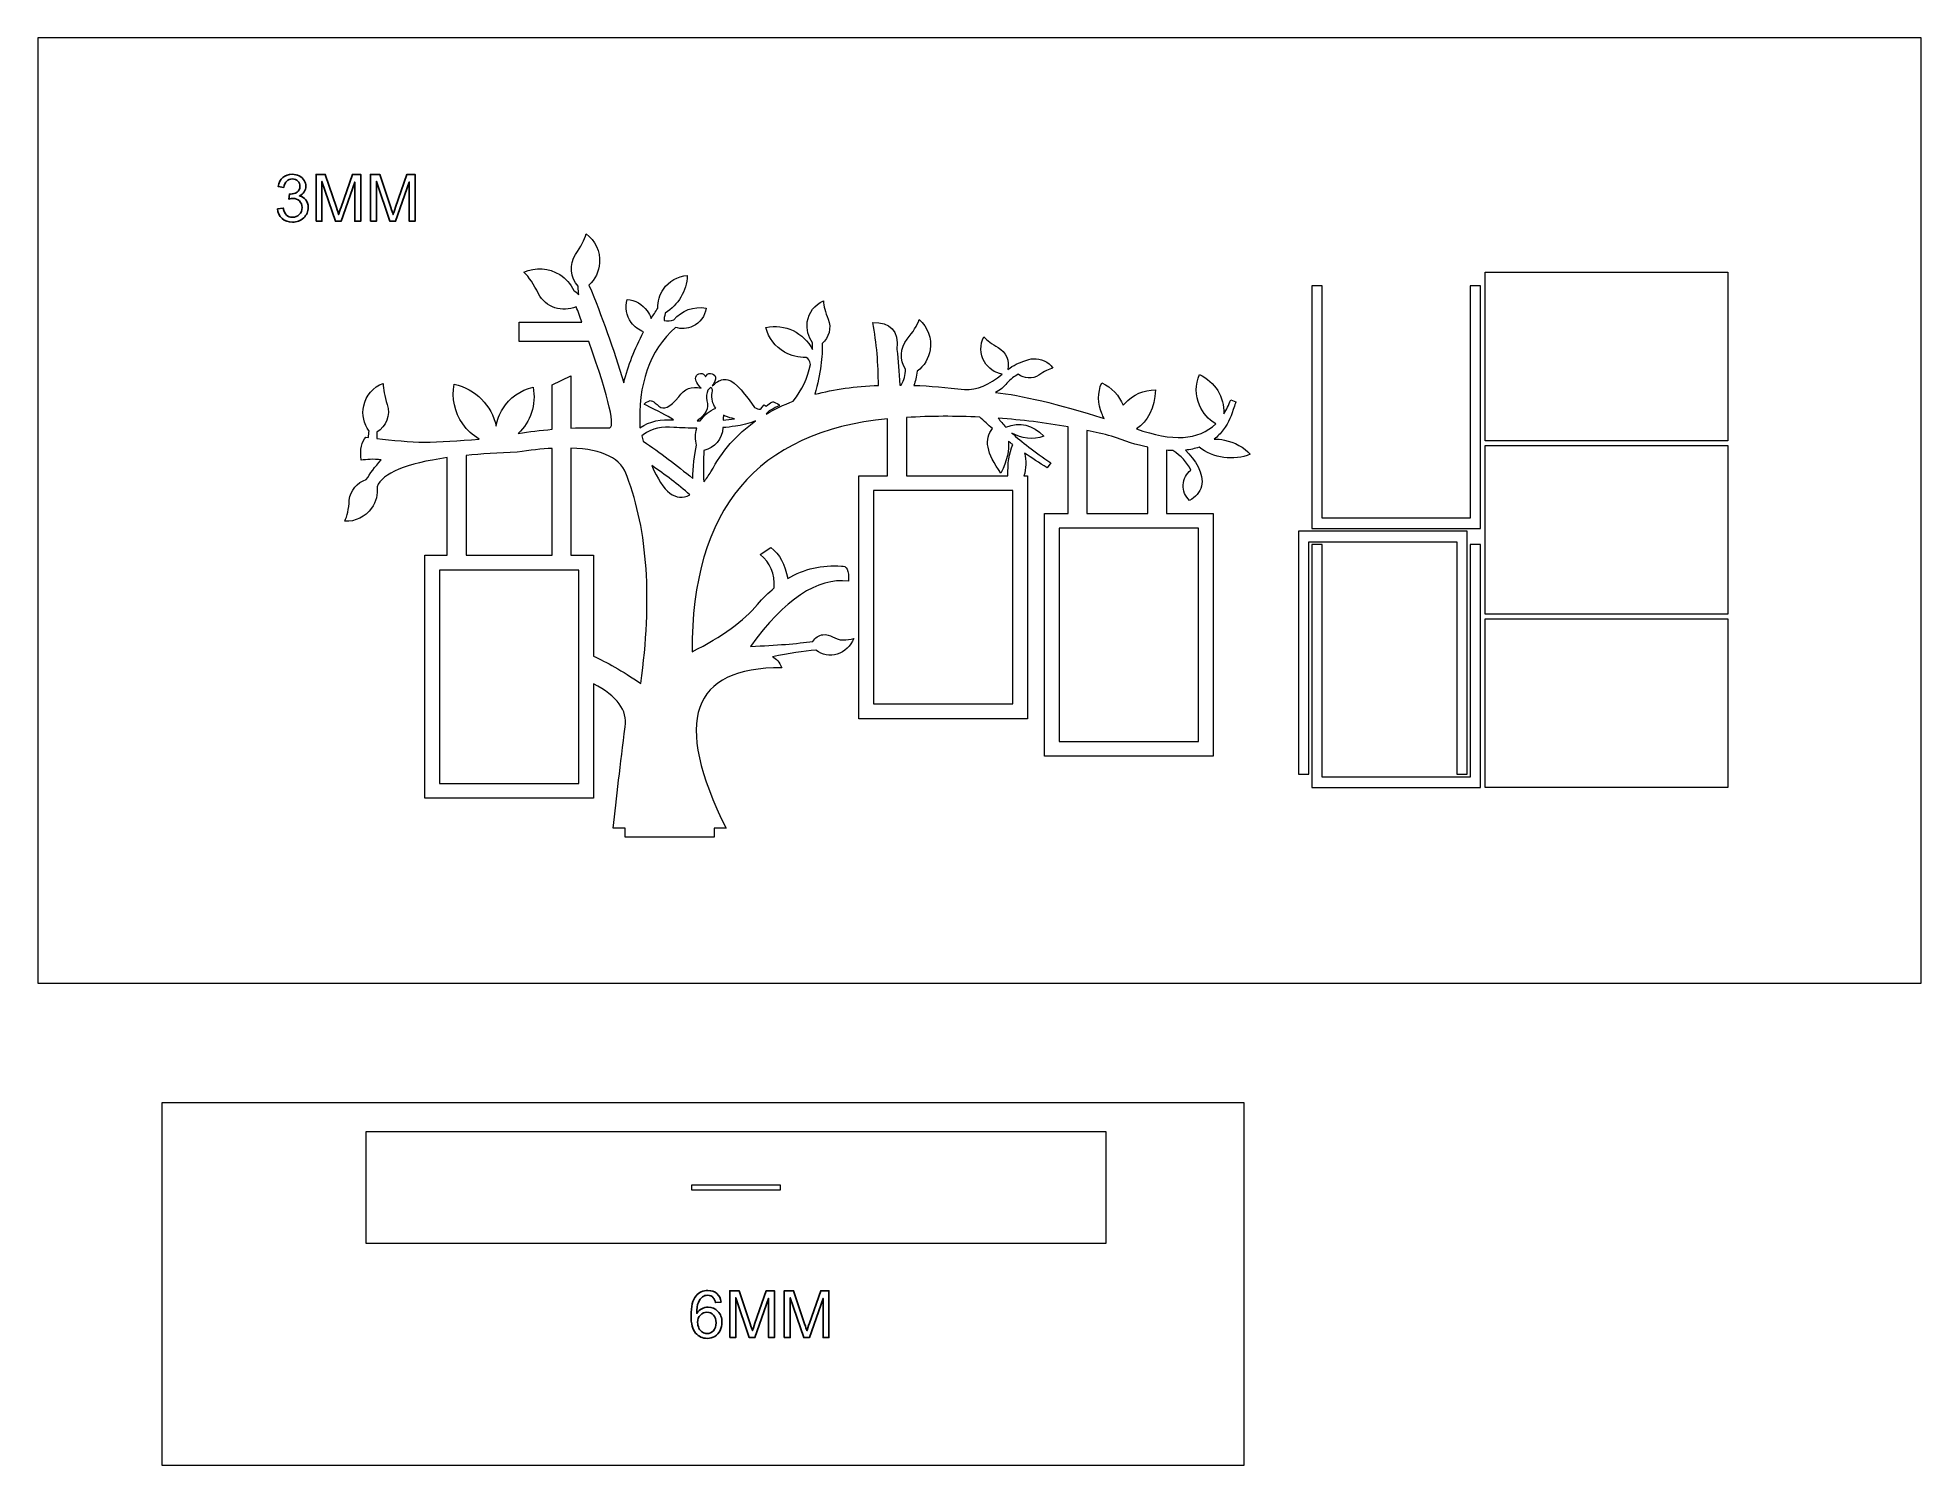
# Model space of a CAD drawing. Header units: millimetres. Extents: x -554 to 718, y -617 to 347.
import ezdxf

# ---------------------------------------------------------------- set-up
doc = ezdxf.new("R2010")
doc.units = ezdxf.units.MM
doc.header["$MEASUREMENT"] = 0
doc.layers.add('Layer 1', color=7, linetype='Continuous')

msp = doc.modelspace()

# ---------------------------------------------------------------- linework, layer by layer
at = {"layer": 'Layer 1', "color": 114, "lineweight": 18}
for points in [[(-554.0222, -291.3879), (717.6712, -291.3879), (717.6712, 346.9989), (-554.0222, 346.9989), (-554.0222, -291.3879)], [(-470.2031, -616.9313), (260.4703, -616.9313), (260.4703, -372.2447), (-470.2031, -372.2447), (-470.2031, -616.9313)]]:
    msp.add_lwpolyline(points, close=True, dxfattribs=at)
at = {"layer": 'Layer 1', "color": 230}
for points, knots in [([(-392.127, 231.4067), (-392.127, 231.4067), (-388.2417, 231.9365), (-388.2417, 231.9365), (-388.2417, 231.9365), (-387.7928, 229.7289), (-387.0423, 228.1395), (-385.9753, 227.1681), (-385.9753, 227.1681), (-384.9083, 226.1968), (-383.5984, 225.7111), (-382.0458, 225.7111), (-382.0458, 225.7111), (-380.2061, 225.7111), (-378.6535, 226.344), (-377.4025, 227.6097), (-377.4025, 227.6097), (-376.1516, 228.8753), (-375.5261, 230.4427), (-375.5261, 232.3118), (-375.5261, 232.3118), (-375.5261, 234.0926), (-376.1074, 235.5643), (-377.2774, 236.7269), (-377.2774, 236.7269), (-378.4401, 237.8822), (-379.9191, 238.4636), (-381.722, 238.4636), (-381.722, 238.4636), (-382.4579, 238.4636), (-383.3703, 238.3164), (-384.4668, 238.0294), (-384.4668, 238.0294), (-384.4668, 238.0294), (-384.0326, 241.4291), (-384.0326, 241.4291), (-384.0326, 241.4291), (-383.775, 241.3996), (-383.5616, 241.3849), (-383.4071, 241.3849), (-383.4071, 241.3849), (-381.7441, 241.3849), (-380.2576, 241.8191), (-378.9257, 242.68), (-378.9257, 242.68), (-377.6012, 243.541), (-376.9389, 244.8655), (-376.9389, 246.6537), (-376.9389, 246.6537), (-376.9389, 248.0739), (-377.4246, 249.2512), (-378.3886, 250.1858), (-378.3886, 250.1858), (-379.3525, 251.1203), (-380.5961, 251.5839), (-382.1194, 251.5839), (-382.1194, 251.5839), (-383.6352, 251.5839), (-384.8935, 251.1056), (-385.9017, 250.149), (-385.9017, 250.149), (-386.9098, 249.1924), (-387.5574, 247.7575), (-387.8443, 245.8442), (-387.8443, 245.8442), (-387.8443, 245.8442), (-391.7297, 246.5506), (-391.7297, 246.5506), (-391.7297, 246.5506), (-391.2514, 249.1556), (-390.177, 251.1792), (-388.4919, 252.6141), (-388.4919, 252.6141), (-386.8141, 254.049), (-384.7169, 254.7628), (-382.215, 254.7628), (-382.215, 254.7628), (-380.4931, 254.7628), (-378.9037, 254.3949), (-377.454, 253.6517), (-377.454, 253.6517), (-375.997, 252.9158), (-374.8859, 251.9077), (-374.1206, 250.6347), (-374.1206, 250.6347), (-373.3479, 249.3543), (-372.9653, 248.0003), (-372.9653, 246.5654), (-372.9653, 246.5654), (-372.9653, 245.204), (-373.3332, 243.9678), (-374.0617, 242.8493), (-374.0617, 242.8493), (-374.7976, 241.7308), (-375.8866, 240.8404), (-377.3216, 240.1781), (-377.3216, 240.1781), (-375.4525, 239.7513), (-374.0028, 238.8536), (-372.9653, 237.4922), (-372.9653, 237.4922), (-371.9351, 236.1383), (-371.42, 234.4311), (-371.42, 232.3927), (-371.42, 232.3927), (-371.42, 229.6333), (-372.4281, 227.2859), (-374.437, 225.3653), (-374.437, 225.3653), (-376.4533, 223.4447), (-378.9993, 222.4881), (-382.0752, 222.4881), (-382.0752, 222.4881), (-384.8494, 222.4881), (-387.1526, 223.3196), (-388.9849, 224.9753), (-388.9849, 224.9753), (-390.8246, 226.631), (-391.8695, 228.7723), (-392.127, 231.4067)], [0, 0, 0, 0, 0.032258065, 0.032258065, 0.032258065, 0.032258065, 0.064516129, 0.064516129, 0.064516129, 0.064516129, 0.096774194, 0.096774194, 0.096774194, 0.096774194, 0.129032258, 0.129032258, 0.129032258, 0.129032258, 0.161290323, 0.161290323, 0.161290323, 0.161290323, 0.193548387, 0.193548387, 0.193548387, 0.193548387, 0.225806452, 0.225806452, 0.225806452, 0.225806452, 0.258064516, 0.258064516, 0.258064516, 0.258064516, 0.290322581, 0.290322581, 0.290322581, 0.290322581, 0.322580645, 0.322580645, 0.322580645, 0.322580645, 0.35483871, 0.35483871, 0.35483871, 0.35483871, 0.387096774, 0.387096774, 0.387096774, 0.387096774, 0.419354839, 0.419354839, 0.419354839, 0.419354839, 0.451612903, 0.451612903, 0.451612903, 0.451612903, 0.483870968, 0.483870968, 0.483870968, 0.483870968, 0.516129032, 0.516129032, 0.516129032, 0.516129032, 0.548387097, 0.548387097, 0.548387097, 0.548387097, 0.580645161, 0.580645161, 0.580645161, 0.580645161, 0.612903226, 0.612903226, 0.612903226, 0.612903226, 0.64516129, 0.64516129, 0.64516129, 0.64516129, 0.677419355, 0.677419355, 0.677419355, 0.677419355, 0.709677419, 0.709677419, 0.709677419, 0.709677419, 0.741935484, 0.741935484, 0.741935484, 0.741935484, 0.774193548, 0.774193548, 0.774193548, 0.774193548, 0.806451613, 0.806451613, 0.806451613, 0.806451613, 0.838709677, 0.838709677, 0.838709677, 0.838709677, 0.870967742, 0.870967742, 0.870967742, 0.870967742, 0.903225806, 0.903225806, 0.903225806, 0.903225806, 0.935483871, 0.935483871, 0.935483871, 0.935483871, 1, 1, 1, 1]), ([(-366.1144, 223.0179), (-366.1144, 223.0179), (-366.1144, 254.6304), (-366.1144, 254.6304), (-366.1144, 254.6304), (-366.1144, 254.6304), (-359.8449, 254.6304), (-359.8449, 254.6304), (-359.8449, 254.6304), (-359.8449, 254.6304), (-352.3686, 232.2529), (-352.3686, 232.2529), (-352.3686, 232.2529), (-351.6769, 230.1704), (-351.1765, 228.6104), (-350.8601, 227.5729), (-350.8601, 227.5729), (-350.4995, 228.7208), (-349.9329, 230.4133), (-349.1676, 232.6429), (-349.1676, 232.6429), (-349.1676, 232.6429), (-341.5588, 254.6304), (-341.5588, 254.6304), (-341.5588, 254.6304), (-341.5588, 254.6304), (-335.959, 254.6304), (-335.959, 254.6304), (-335.959, 254.6304), (-335.959, 254.6304), (-335.959, 223.0179), (-335.959, 223.0179), (-335.959, 223.0179), (-335.959, 223.0179), (-339.9767, 223.0179), (-339.9767, 223.0179), (-339.9767, 223.0179), (-339.9767, 223.0179), (-339.9767, 249.4646), (-339.9767, 249.4646), (-339.9767, 249.4646), (-339.9767, 249.4646), (-349.2044, 223.0179), (-349.2044, 223.0179), (-349.2044, 223.0179), (-349.2044, 223.0179), (-352.972, 223.0179), (-352.972, 223.0179), (-352.972, 223.0179), (-352.972, 223.0179), (-362.0967, 249.9503), (-362.0967, 249.9503), (-362.0967, 249.9503), (-362.0967, 249.9503), (-362.0967, 223.0179), (-362.0967, 223.0179), (-362.0967, 223.0179), (-362.0967, 223.0179), (-366.1144, 223.0179), (-366.1144, 223.0179)], [0, 0, 0, 0, 0.0625, 0.0625, 0.0625, 0.0625, 0.125, 0.125, 0.125, 0.125, 0.1875, 0.1875, 0.1875, 0.1875, 0.25, 0.25, 0.25, 0.25, 0.3125, 0.3125, 0.3125, 0.3125, 0.375, 0.375, 0.375, 0.375, 0.4375, 0.4375, 0.4375, 0.4375, 0.5, 0.5, 0.5, 0.5, 0.5625, 0.5625, 0.5625, 0.5625, 0.625, 0.625, 0.625, 0.625, 0.6875, 0.6875, 0.6875, 0.6875, 0.75, 0.75, 0.75, 0.75, 0.8125, 0.8125, 0.8125, 0.8125, 0.875, 0.875, 0.875, 0.875, 1, 1, 1, 1]), ([(-329.3362, 223.0179), (-329.3362, 223.0179), (-329.3362, 254.6304), (-329.3362, 254.6304), (-329.3362, 254.6304), (-329.3362, 254.6304), (-323.0667, 254.6304), (-323.0667, 254.6304), (-323.0667, 254.6304), (-323.0667, 254.6304), (-315.5904, 232.2529), (-315.5904, 232.2529), (-315.5904, 232.2529), (-314.8987, 230.1704), (-314.3983, 228.6104), (-314.0819, 227.5729), (-314.0819, 227.5729), (-313.7213, 228.7208), (-313.1547, 230.4133), (-312.3894, 232.6429), (-312.3894, 232.6429), (-312.3894, 232.6429), (-304.7806, 254.6304), (-304.7806, 254.6304), (-304.7806, 254.6304), (-304.7806, 254.6304), (-299.1808, 254.6304), (-299.1808, 254.6304), (-299.1808, 254.6304), (-299.1808, 254.6304), (-299.1808, 223.0179), (-299.1808, 223.0179), (-299.1808, 223.0179), (-299.1808, 223.0179), (-303.1985, 223.0179), (-303.1985, 223.0179), (-303.1985, 223.0179), (-303.1985, 223.0179), (-303.1985, 249.4646), (-303.1985, 249.4646), (-303.1985, 249.4646), (-303.1985, 249.4646), (-312.4262, 223.0179), (-312.4262, 223.0179), (-312.4262, 223.0179), (-312.4262, 223.0179), (-316.1938, 223.0179), (-316.1938, 223.0179), (-316.1938, 223.0179), (-316.1938, 223.0179), (-325.3185, 249.9503), (-325.3185, 249.9503), (-325.3185, 249.9503), (-325.3185, 249.9503), (-325.3185, 223.0179), (-325.3185, 223.0179), (-325.3185, 223.0179), (-325.3185, 223.0179), (-329.3362, 223.0179), (-329.3362, 223.0179)], [0, 0, 0, 0, 0.0625, 0.0625, 0.0625, 0.0625, 0.125, 0.125, 0.125, 0.125, 0.1875, 0.1875, 0.1875, 0.1875, 0.25, 0.25, 0.25, 0.25, 0.3125, 0.3125, 0.3125, 0.3125, 0.375, 0.375, 0.375, 0.375, 0.4375, 0.4375, 0.4375, 0.4375, 0.5, 0.5, 0.5, 0.5, 0.5625, 0.5625, 0.5625, 0.5625, 0.625, 0.625, 0.625, 0.625, 0.6875, 0.6875, 0.6875, 0.6875, 0.75, 0.75, 0.75, 0.75, 0.8125, 0.8125, 0.8125, 0.8125, 0.875, 0.875, 0.875, 0.875, 1, 1, 1, 1]), ([(-92.5744, -506.7827), (-92.5744, -506.7827), (-96.4156, -507.0918), (-96.4156, -507.0918), (-96.4156, -507.0918), (-96.7614, -505.5686), (-97.2545, -504.4574), (-97.8947, -503.7657), (-97.8947, -503.7657), (-98.9469, -502.6546), (-100.2494, -502.1027), (-101.7947, -502.1027), (-101.7947, -502.1027), (-103.0383, -502.1027), (-104.1421, -502.4485), (-105.0914, -503.1402), (-105.0914, -503.1402), (-106.3129, -504.0306), (-107.2695, -505.3257), (-107.9833, -507.0329), (-107.9833, -507.0329), (-108.6897, -508.7475), (-109.0576, -511.1832), (-109.0871, -514.34), (-109.0871, -514.34), (-108.1525, -512.9198), (-107.0046, -511.8602), (-105.6506, -511.1758), (-105.6506, -511.1758), (-104.2966, -510.4841), (-102.8838, -510.1383), (-101.3973, -510.1383), (-101.3973, -510.1383), (-98.8071, -510.1383), (-96.5995, -511.0949), (-94.7746, -513.0007), (-94.7746, -513.0007), (-92.957, -514.9066), (-92.0446, -517.3644), (-92.0446, -520.3888), (-92.0446, -520.3888), (-92.0446, -522.3756), (-92.4714, -524.2152), (-93.325, -525.9224), (-93.325, -525.9224), (-94.1859, -527.6296), (-95.3559, -528.9321), (-96.8571, -529.8372), (-96.8571, -529.8372), (-98.3509, -530.7423), (-100.0507, -531.1985), (-101.9492, -531.1985), (-101.9492, -531.1985), (-105.1797, -531.1985), (-107.8214, -530.0064), (-109.8671, -527.6296), (-109.8671, -527.6296), (-111.9054, -525.2528), (-112.9282, -521.3307), (-112.9282, -515.8706), (-112.9282, -515.8706), (-112.9282, -509.763), (-111.795, -505.3184), (-109.5359, -502.5442), (-109.5359, -502.5442), (-107.5638, -500.1306), (-104.9074, -498.9238), (-101.5592, -498.9238), (-101.5592, -498.9238), (-99.072, -498.9238), (-97.0263, -499.6228), (-95.4369, -501.0136), (-95.4369, -501.0136), (-93.8474, -502.4044), (-92.8908, -504.325), (-92.5744, -506.7827)], [0, 0, 0, 0, 0.05, 0.05, 0.05, 0.05, 0.1, 0.1, 0.1, 0.1, 0.15, 0.15, 0.15, 0.15, 0.2, 0.2, 0.2, 0.2, 0.25, 0.25, 0.25, 0.25, 0.3, 0.3, 0.3, 0.3, 0.35, 0.35, 0.35, 0.35, 0.4, 0.4, 0.4, 0.4, 0.45, 0.45, 0.45, 0.45, 0.5, 0.5, 0.5, 0.5, 0.55, 0.55, 0.55, 0.55, 0.6, 0.6, 0.6, 0.6, 0.65, 0.65, 0.65, 0.65, 0.7, 0.7, 0.7, 0.7, 0.75, 0.75, 0.75, 0.75, 0.8, 0.8, 0.8, 0.8, 0.85, 0.85, 0.85, 0.85, 0.9, 0.9, 0.9, 0.9, 1, 1, 1, 1]), ([(-86.739, -530.6687), (-86.739, -530.6687), (-86.739, -499.0562), (-86.739, -499.0562), (-86.739, -499.0562), (-86.739, -499.0562), (-80.4695, -499.0562), (-80.4695, -499.0562), (-80.4695, -499.0562), (-80.4695, -499.0562), (-72.9932, -521.4337), (-72.9932, -521.4337), (-72.9932, -521.4337), (-72.3015, -523.5162), (-71.8011, -525.0762), (-71.4847, -526.1137), (-71.4847, -526.1137), (-71.1241, -524.9658), (-70.5575, -523.2733), (-69.7922, -521.0437), (-69.7922, -521.0437), (-69.7922, -521.0437), (-62.1834, -499.0562), (-62.1834, -499.0562), (-62.1834, -499.0562), (-62.1834, -499.0562), (-56.5836, -499.0562), (-56.5836, -499.0562), (-56.5836, -499.0562), (-56.5836, -499.0562), (-56.5836, -530.6687), (-56.5836, -530.6687), (-56.5836, -530.6687), (-56.5836, -530.6687), (-60.6013, -530.6687), (-60.6013, -530.6687), (-60.6013, -530.6687), (-60.6013, -530.6687), (-60.6013, -504.222), (-60.6013, -504.222), (-60.6013, -504.222), (-60.6013, -504.222), (-69.829, -530.6687), (-69.829, -530.6687), (-69.829, -530.6687), (-69.829, -530.6687), (-73.5966, -530.6687), (-73.5966, -530.6687), (-73.5966, -530.6687), (-73.5966, -530.6687), (-82.7213, -503.7363), (-82.7213, -503.7363), (-82.7213, -503.7363), (-82.7213, -503.7363), (-82.7213, -530.6687), (-82.7213, -530.6687), (-82.7213, -530.6687), (-82.7213, -530.6687), (-86.739, -530.6687), (-86.739, -530.6687)], [0, 0, 0, 0, 0.0625, 0.0625, 0.0625, 0.0625, 0.125, 0.125, 0.125, 0.125, 0.1875, 0.1875, 0.1875, 0.1875, 0.25, 0.25, 0.25, 0.25, 0.3125, 0.3125, 0.3125, 0.3125, 0.375, 0.375, 0.375, 0.375, 0.4375, 0.4375, 0.4375, 0.4375, 0.5, 0.5, 0.5, 0.5, 0.5625, 0.5625, 0.5625, 0.5625, 0.625, 0.625, 0.625, 0.625, 0.6875, 0.6875, 0.6875, 0.6875, 0.75, 0.75, 0.75, 0.75, 0.8125, 0.8125, 0.8125, 0.8125, 0.875, 0.875, 0.875, 0.875, 1, 1, 1, 1]), ([(-49.9608, -530.6687), (-49.9608, -530.6687), (-49.9608, -499.0562), (-49.9608, -499.0562), (-49.9608, -499.0562), (-49.9608, -499.0562), (-43.6913, -499.0562), (-43.6913, -499.0562), (-43.6913, -499.0562), (-43.6913, -499.0562), (-36.215, -521.4337), (-36.215, -521.4337), (-36.215, -521.4337), (-35.5233, -523.5162), (-35.0229, -525.0762), (-34.7065, -526.1137), (-34.7065, -526.1137), (-34.3459, -524.9658), (-33.7793, -523.2733), (-33.014, -521.0437), (-33.014, -521.0437), (-33.014, -521.0437), (-25.4052, -499.0562), (-25.4052, -499.0562), (-25.4052, -499.0562), (-25.4052, -499.0562), (-19.8054, -499.0562), (-19.8054, -499.0562), (-19.8054, -499.0562), (-19.8054, -499.0562), (-19.8054, -530.6687), (-19.8054, -530.6687), (-19.8054, -530.6687), (-19.8054, -530.6687), (-23.8231, -530.6687), (-23.8231, -530.6687), (-23.8231, -530.6687), (-23.8231, -530.6687), (-23.8231, -504.222), (-23.8231, -504.222), (-23.8231, -504.222), (-23.8231, -504.222), (-33.0508, -530.6687), (-33.0508, -530.6687), (-33.0508, -530.6687), (-33.0508, -530.6687), (-36.8184, -530.6687), (-36.8184, -530.6687), (-36.8184, -530.6687), (-36.8184, -530.6687), (-45.9431, -503.7363), (-45.9431, -503.7363), (-45.9431, -503.7363), (-45.9431, -503.7363), (-45.9431, -530.6687), (-45.9431, -530.6687), (-45.9431, -530.6687), (-45.9431, -530.6687), (-49.9608, -530.6687), (-49.9608, -530.6687)], [0, 0, 0, 0, 0.0625, 0.0625, 0.0625, 0.0625, 0.125, 0.125, 0.125, 0.125, 0.1875, 0.1875, 0.1875, 0.1875, 0.25, 0.25, 0.25, 0.25, 0.3125, 0.3125, 0.3125, 0.3125, 0.375, 0.375, 0.375, 0.375, 0.4375, 0.4375, 0.4375, 0.4375, 0.5, 0.5, 0.5, 0.5, 0.5625, 0.5625, 0.5625, 0.5625, 0.625, 0.625, 0.625, 0.625, 0.6875, 0.6875, 0.6875, 0.6875, 0.75, 0.75, 0.75, 0.75, 0.8125, 0.8125, 0.8125, 0.8125, 0.875, 0.875, 0.875, 0.875, 1, 1, 1, 1]), ([(-108.4689, -520.4256), (-108.4689, -521.7648), (-108.182, -523.0452), (-107.6153, -524.2667), (-107.6153, -524.2667), (-107.0487, -525.4883), (-106.254, -526.4154), (-105.2459, -527.0556), (-105.2459, -527.0556), (-104.2304, -527.6958), (-103.156, -528.0196), (-102.0155, -528.0196), (-102.0155, -528.0196), (-100.3598, -528.0196), (-98.9469, -527.3573), (-97.7769, -526.0328), (-97.7769, -526.0328), (-96.6069, -524.7082), (-96.0182, -522.9128), (-96.0182, -520.639), (-96.0182, -520.639), (-96.0182, -518.4535), (-96.5995, -516.7315), (-97.7548, -515.4732), (-97.7548, -515.4732), (-98.9101, -514.2149), (-100.3819, -513.5821), (-102.17, -513.5821), (-102.17, -513.5821), (-103.9213, -513.5821), (-105.4151, -514.2149), (-106.6367, -515.4732), (-106.6367, -515.4732), (-107.8582, -516.7315), (-108.4689, -518.3799), (-108.4689, -520.4256)], [0, 0, 0, 0, 0.1, 0.1, 0.1, 0.1, 0.2, 0.2, 0.2, 0.2, 0.3, 0.3, 0.3, 0.3, 0.4, 0.4, 0.4, 0.4, 0.5, 0.5, 0.5, 0.5, 0.6, 0.6, 0.6, 0.6, 0.7, 0.7, 0.7, 0.7, 0.8, 0.8, 0.8, 0.8, 1, 1, 1, 1])]:
    msp.add_open_spline(points, degree=3, knots=knots, dxfattribs=at)
at = {"layer": 'Layer 1', "color": 250, "lineweight": 20}
for points, knots in [([(-157.3389, -186.8182), (-157.3389, -186.8182), (-157.3389, -192.8182), (-157.3389, -192.8182), (-157.3389, -192.8182), (-157.3389, -192.8182), (-97.339, -192.8182), (-97.339, -192.8182), (-97.339, -192.8182), (-97.339, -192.8182), (-97.339, -186.8182), (-97.339, -186.8182), (-97.339, -186.8182), (-97.339, -186.8182), (-89.2389, -186.8182), (-89.2389, -186.8182), (-89.2389, -186.8182), (-125.4586, -114.1502), (-112.8997, -78.0257), (-51.5622, -78.4448), (-51.5622, -78.4448), (-53.2285, -74.6672), (-55.3832, -72.2188), (-58.0264, -71.0995), (-58.0264, -71.0995), (-46.7963, -68.5754), (-36.989, -67.0937), (-28.6047, -66.6545), (-28.6047, -66.6545), (-24.3047, -69.8324), (-19.2019, -70.7713), (-14.2338, -69.2282), (-14.2338, -69.2282), (-9.2657, -67.6851), (-5.1415, -63.8117), (-2.9294, -58.6111), (-2.9294, -58.6111), (-5.4128, -59.3489), (-7.7982, -59.7015), (-10.0853, -59.6691), (-10.0853, -59.6691), (-16.4466, -59.5792), (-18.6126, -55.3651), (-23.874, -56.0898), (-23.874, -56.0898), (-26.6901, -56.4778), (-29.1967, -58.1368), (-30.7213, -60.622), (-30.7213, -60.622), (-41.3449, -62.1724), (-55.3336, -63.2963), (-72.6876, -63.9936), (-72.6876, -63.9936), (-49.7731, -32.1704), (-27.7597, -17.4949), (-6.6476, -19.9669), (-6.6476, -19.9669), (-6.2607, -12.6297), (-7.8266, -9.2623), (-11.3455, -9.8648), (-11.3455, -9.8648), (-24.4205, -8.8174), (-36.5217, -11.5725), (-47.6492, -18.1299), (-47.6492, -18.1299), (-49.2874, -8.7117), (-53.1031, -1.7246), (-59.0959, 2.8314), (-59.0959, 2.8314), (-59.0959, 2.8314), (-66.206, -1.9469), (-66.206, -1.9469), (-66.206, -1.9469), (-59.4483, -7.4225), (-56.3149, -14.9617), (-56.806, -24.5643), (-56.806, -24.5643), (-60.6928, -27.759), (-64.4482, -31.467), (-68.0722, -35.6881), (-68.0722, -35.6881), (-77.1014, -46.7663), (-91.8122, -57.4202), (-112.2046, -67.6499), (-112.2046, -67.6499), (-112.6574, 28.567), (-68.6662, 81.0039), (19.7691, 89.6605), (19.7691, 89.6605), (19.7691, 89.6605), (19.7691, 51.18), (19.7691, 51.18), (19.7691, 51.18), (19.7691, 51.18), (0.3058, 51.18), (0.3058, 51.18), (0.3058, 51.18), (0.3058, 51.18), (0.3058, -112.8199), (0.3058, -112.8199), (0.3058, -112.8199), (0.3058, -112.8199), (114.3057, -112.8199), (114.3057, -112.8199), (114.3057, -112.8199), (114.3057, -112.8199), (114.3057, 51.18), (114.3057, 51.18), (114.3057, 51.18), (114.3057, 51.18), (111.8299, 51.18), (111.8299, 51.18), (111.8299, 51.18), (113.3876, 56.1549), (113.5482, 61.4824), (112.27, 66.5666), (112.27, 66.5666), (117.0695, 63.2587), (122.1454, 59.9503), (127.4978, 56.6415), (127.4978, 56.6415), (127.4978, 56.6415), (130.0381, 59.9224), (130.0381, 59.9224), (130.0381, 59.9224), (118.913, 67.4311), (110.127, 74.1497), (103.6801, 80.078), (103.6801, 80.078), (110.0701, 76.1295), (118.0197, 75.2221), (125.2762, 77.861), (125.2762, 77.861), (117.5585, 85.7438), (109.0216, 87.7831), (99.6652, 83.9789), (99.6652, 83.9789), (97.5825, 86.1319), (95.8492, 88.1669), (94.4653, 90.0839), (94.4653, 90.0839), (110.3393, 88.921), (126.0806, 86.9518), (141.6891, 84.1763), (141.6891, 84.1763), (141.6891, 84.1763), (141.6891, 25.7801), (141.6891, 25.7801), (141.6891, 25.7801), (141.6891, 25.7801), (125.6126, 25.7801), (125.6126, 25.7801), (125.6126, 25.7801), (125.6126, 25.7801), (125.6126, -138.2198), (125.6126, -138.2198), (125.6126, -138.2198), (125.6126, -138.2198), (239.6125, -138.2198), (239.6125, -138.2198), (239.6125, -138.2198), (239.6125, -138.2198), (239.6125, 25.7801), (239.6125, 25.7801), (239.6125, 25.7801), (239.6125, 25.7801), (208.1524, 25.7801), (208.1524, 25.7801), (208.1524, 25.7801), (208.1524, 25.7801), (208.1524, 68.4268), (208.1524, 68.4268), (208.1524, 68.4268), (209.6132, 68.2981), (211.0395, 68.2124), (212.4317, 68.1695), (212.4317, 68.1695), (217.764, 64.7482), (221.8206, 60.3821), (224.6017, 55.0716), (224.6017, 55.0716), (221.4454, 52.6783), (219.5121, 49.0091), (219.3228, 45.0525), (219.3228, 45.0525), (219.1335, 41.0959), (220.7076, 37.2589), (223.621, 34.5752), (223.621, 34.5752), (227.6212, 36.4366), (230.5777, 39.9915), (231.6791, 44.2639), (231.6791, 44.2639), (233.7799, 52.4139), (227.1061, 62.5306), (220.7895, 68.4679), (220.7895, 68.4679), (224.1131, 68.8326), (227.1988, 69.4983), (230.0518, 70.4627), (230.0518, 70.4627), (239.3599, 63.1892), (253.641, 61.0501), (264.6143, 65.6912), (264.6143, 65.6912), (260.5075, 70.4297), (254.2131, 73.8908), (247.1504, 75.2941), (247.1504, 75.2941), (244.8755, 75.7461), (242.5827, 75.9723), (240.3263, 75.9787), (240.3263, 75.9787), (242.5559, 77.7384), (244.561, 79.7918), (246.3469, 82.1367), (246.3469, 82.1367), (250.4479, 87.5211), (251.7211, 91.8951), (253.8815, 98.1749), (253.8815, 98.1749), (254.4323, 99.776), (254.8531, 101.005), (254.9312, 101.2073), (254.9312, 101.2073), (254.9312, 101.2073), (251.4387, 102.5301), (251.4387, 102.5301), (251.4387, 102.5301), (250.1426, 99.0239), (248.6147, 95.8794), (246.8549, 93.0967), (246.8549, 93.0967), (247.1353, 104.1696), (240.846, 114.7609), (230.2454, 119.5529), (230.2454, 119.5529), (227.4803, 112.9015), (227.5089, 105.4171), (230.3247, 98.7871), (230.3247, 98.7871), (232.5677, 93.5056), (236.4289, 89.1205), (241.2969, 86.2262), (241.2969, 86.2262), (229.8036, 75.2014), (211.9505, 74.1016), (187.7374, 82.9268), (187.7374, 82.9268), (195.5088, 87.7144), (199.9856, 96.9498), (200.6008, 109.1166), (200.6008, 109.1166), (192.8893, 109.351), (185.4192, 106.051), (179.8749, 99.9608), (179.8749, 99.9608), (179.5145, 99.565), (179.1795, 99.1702), (178.868, 98.7757), (178.868, 98.7757), (176.2345, 105.3065), (171.1748, 110.849), (164.3038, 113.955), (164.3038, 113.955), (161.5387, 107.3036), (161.5673, 99.8192), (164.3831, 93.1892), (164.3831, 93.1892), (164.8572, 92.0728), (165.4036, 90.9965), (166.0166, 89.9659), (166.0166, 89.9659), (134.2608, 99.8074), (109.8167, 105.629), (92.6841, 107.4305), (92.6841, 107.4305), (94.2529, 108.3277), (95.6309, 109.2619), (96.8181, 110.2328), (96.8181, 110.2328), (99.6281, 112.5309), (101.0085, 114.9972), (104.2156, 117.3368), (104.2156, 117.3368), (105.3268, 118.1473), (106.5857, 118.9711), (107.9923, 119.808), (107.9923, 119.808), (111.9138, 116.6851), (117.5376, 116.28), (121.943, 119.1629), (121.943, 119.1629), (125.482, 121.6593), (128.6392, 123.251), (131.4147, 123.938), (131.4147, 123.938), (128.3321, 128.1675), (123.3051, 130.5327), (118.0812, 130.211), (118.0812, 130.211), (116.1062, 130.0894), (114.2063, 129.5901), (112.4696, 128.7688), (112.4696, 128.7688), (108.4944, 127.6476), (104.6448, 125.7092), (100.9207, 122.9534), (100.9207, 122.9534), (102.2432, 128.6518), (99.7704, 134.7621), (94.4687, 137.8354), (94.4687, 137.8354), (90.0959, 140.1705), (86.8446, 142.5804), (84.7147, 145.0653), (84.7147, 145.0653), (81.975, 139.738), (82.1417, 133.3811), (85.1571, 128.2048), (85.1571, 128.2048), (87.7434, 123.765), (92.1187, 120.7197), (97.0883, 119.7886), (97.0883, 119.7886), (88.5696, 112.4492), (80.0882, 108.9834), (71.6441, 109.391), (71.6441, 109.391), (59.7065, 110.8784), (48.3416, 111.8292), (37.5495, 112.2434), (37.5495, 112.2434), (38.511, 114.9244), (39.2617, 118.0959), (39.8015, 121.758), (39.8015, 121.758), (44.4552, 125.2502), (47.633, 130.4616), (48.5328, 136.3439), (48.5328, 136.3439), (49.6933, 143.9309), (46.9037, 151.5859), (41.1338, 156.6475), (41.1338, 156.6475), (39.7634, 152.6845), (37.0212, 148.2837), (32.9072, 143.4451), (32.9072, 143.4451), (28.1683, 137.4606), (27.966, 129.3121), (31.8687, 123.194), (31.8687, 123.194), (31.8834, 119.3423), (30.8981, 115.7649), (28.913, 112.4618), (28.913, 112.4618), (28.913, 112.4618), (28.0687, 112.4706), (28.0687, 112.4706), (28.0687, 112.4706), (27.5534, 121.231), (26.8859, 129.2319), (26.0664, 136.4733), (26.0664, 136.4733), (27.1903, 149.0885), (21.7575, 155.1563), (9.768, 154.6767), (9.768, 154.6767), (12.3715, 140.7358), (13.6257, 126.5907), (13.5307, 112.2414), (13.5307, 112.2414), (-2.1664, 111.5822), (-16.4254, 109.5757), (-29.2463, 106.2219), (-29.2463, 106.2219), (-25.5616, 120.4391), (-23.9489, 131.8875), (-24.4081, 140.5672), (-24.4081, 140.5672), (-19.8288, 144.4622), (-17.9986, 150.9605), (-20.2824, 156.8591), (-20.2824, 156.8591), (-22.3562, 161.7059), (-23.4498, 165.8687), (-23.5632, 169.3475), (-23.5632, 169.3475), (-29.3811, 166.7511), (-33.4728, 161.3665), (-34.4158, 155.0657), (-34.4158, 155.0657), (-35.165, 150.0601), (-33.8446, 145.0256), (-30.862, 141.0685), (-30.862, 141.0685), (-30.8555, 139.5101), (-30.8961, 137.9721), (-30.9837, 136.4544), (-30.9837, 136.4544), (-36.7267, 147.8011), (-49.5734, 154.1073), (-62.3651, 151.2372), (-62.3651, 151.2372), (-60.5739, 144.2603), (-56.0498, 138.2979), (-49.8127, 134.6945), (-49.8127, 134.6945), (-45.3514, 132.117), (-40.2823, 130.9015), (-35.2181, 131.1257), (-35.2181, 131.1257), (-33.6266, 130.4985), (-32.6596, 128.9199), (-32.3172, 126.3899), (-32.3172, 126.3899), (-34.2482, 117.2868), (-38.1, 109.0156), (-43.8728, 101.5765), (-43.8728, 101.5765), (-50.4371, 99.088), (-56.5468, 96.1736), (-62.202, 92.8333), (-62.202, 92.8333), (-61.8163, 93.2206), (-61.453, 93.6253), (-61.1146, 94.0485), (-61.1146, 94.0485), (-61.1146, 94.0485), (-60.2706, 95.1041), (-60.2706, 95.1041), (-60.2706, 95.1041), (-58.493, 96.0092), (-56.6042, 96.9484), (-54.6042, 97.922), (-54.6042, 97.922), (-52.3448, 98.4269), (-52.952, 99.3579), (-56.4258, 100.7151), (-56.4258, 100.7151), (-57.1842, 101.6654), (-59.1285, 100.8318), (-62.2583, 98.2152), (-62.2583, 98.2152), (-62.2583, 98.2152), (-63.4959, 99.2048), (-63.4959, 99.2048), (-63.4959, 99.2048), (-63.4959, 99.2048), (-65.0821, 97.221), (-65.0821, 97.221), (-65.0821, 97.221), (-65.4022, 96.8207), (-65.7608, 96.4403), (-66.1521, 96.079), (-66.1521, 96.079), (-67.3116, 96.045), (-68.5947, 96.47), (-70.0017, 97.3548), (-70.0017, 97.3548), (-75.4417, 104.8899), (-82.8716, 115.0954), (-88.0693, 116.0619), (-88.0693, 116.0619), (-90.8841, 116.5855), (-93.7882, 115.868), (-96.0359, 114.0942), (-96.0359, 114.0942), (-96.6253, 113.4398), (-97.497, 112.73), (-98.6505, 111.9644), (-98.6505, 111.9644), (-97.0677, 113.8937), (-95.9062, 116.0986), (-96.4662, 117.8456), (-96.4662, 117.8456), (-96.9216, 119.2673), (-98.2268, 120.2459), (-99.7193, 120.2854), (-99.7193, 120.2854), (-101.2118, 120.3248), (-102.5663, 119.4168), (-103.0964, 118.0213), (-103.0964, 118.0213), (-103.6273, 119.4168), (-104.9819, 120.3251), (-106.4744, 120.2854), (-106.4744, 120.2854), (-107.9666, 120.2459), (-109.2719, 119.2673), (-109.7276, 117.8456), (-109.7276, 117.8456), (-110.4426, 115.6159), (-108.353, 112.6397), (-106.1616, 110.4438), (-106.1616, 110.4438), (-112.5367, 111.8596), (-117.5606, 109.8787), (-121.2333, 104.5009), (-121.2333, 104.5009), (-127.0611, 97.3297), (-131.5136, 95.2652), (-134.5908, 98.3079), (-134.5908, 98.3079), (-138.2546, 101.5327), (-140.5011, 102.6256), (-141.3303, 101.5866), (-141.3303, 101.5866), (-144.8041, 100.2294), (-145.4113, 99.2984), (-143.1519, 98.7935), (-143.1519, 98.7935), (-135.3507, 94.996), (-129.241, 91.7193), (-124.8225, 88.9631), (-124.8225, 88.9631), (-132.8275, 89.4925), (-140.8087, 88.2357), (-147.4139, 83.5384), (-147.4139, 83.5384), (-148.8921, 113.0538), (-140.9126, 135.6742), (-123.4754, 151.3998), (-123.4754, 151.3998), (-119.6463, 150.1558), (-115.4363, 150.3921), (-111.7145, 152.155), (-111.7145, 152.155), (-106.85, 154.4593), (-103.4753, 159.0608), (-102.7393, 164.3929), (-102.7393, 164.3929), (-111.0154, 165.9243), (-119.3343, 162.7678), (-124.5304, 156.4227), (-124.5304, 156.4227), (-126.5232, 155.598), (-128.7316, 155.4678), (-131.1556, 156.0321), (-131.1556, 156.0321), (-131.2225, 157.146), (-130.9395, 158.8314), (-130.3066, 161.0882), (-130.3066, 161.0882), (-121.5926, 166.5332), (-115.9612, 175.9485), (-115.4393, 186.4063), (-115.4393, 186.4063), (-121.9263, 185.9393), (-127.8522, 182.5576), (-131.5543, 177.2102), (-131.5543, 177.2102), (-134.1879, 173.406), (-135.4942, 168.8987), (-135.3641, 164.3686), (-135.3641, 164.3686), (-136.9227, 162.0239), (-138.4143, 159.6738), (-139.839, 157.3182), (-139.839, 157.3182), (-140.4462, 159.1737), (-141.3419, 160.9432), (-142.5118, 162.5574), (-142.5118, 162.5574), (-145.7111, 166.9716), (-150.6526, 169.7987), (-156.0793, 170.3196), (-156.0793, 170.3196), (-157.6301, 164.9709), (-156.6257, 159.2058), (-153.3576, 154.6966), (-153.3576, 154.6966), (-151.2214, 151.7492), (-148.2742, 149.554), (-144.9345, 148.3336), (-144.9345, 148.3336), (-150.9372, 137.0004), (-155.4083, 125.5426), (-158.348, 113.9602), (-158.348, 113.9602), (-165.3494, 137.1203), (-173.1829, 159.1099), (-181.8486, 179.9289), (-181.8486, 179.9289), (-177.6759, 183.791), (-175.0658, 189.147), (-174.6815, 194.9558), (-174.6815, 194.9558), (-174.1747, 202.6184), (-177.6113, 210.0102), (-183.7967, 214.5616), (-183.7967, 214.5616), (-184.8232, 210.4936), (-187.1798, 205.8717), (-190.8664, 200.696), (-190.8664, 200.696), (-195.3865, 193.8567), (-194.4829, 184.98), (-189.1319, 179.1908), (-189.1319, 179.1908), (-189.0478, 176.7249), (-188.9286, 174.8683), (-188.7745, 173.6211), (-188.7745, 173.6211), (-190.0419, 174.7214), (-191.1705, 175.6312), (-192.1603, 176.3504), (-192.1603, 176.3504), (-194.1686, 180.6457), (-197.375, 184.359), (-201.5008, 186.9834), (-201.5008, 186.9834), (-208.7876, 191.6185), (-217.9353, 192.2167), (-225.7637, 188.57), (-225.7637, 188.57), (-222.304, 185.362), (-219.0156, 180.5427), (-215.8983, 174.1124), (-215.8983, 174.1124), (-211.0293, 164.9017), (-199.8551, 161.1209), (-190.4337, 165.3709), (-190.4337, 165.3709), (-189.0918, 161.757), (-187.8063, 158.2626), (-186.5773, 154.8878), (-186.5773, 154.8878), (-186.5773, 154.8878), (-228.9918, 154.8878), (-228.9918, 154.8878), (-228.9918, 154.8878), (-228.9918, 154.8878), (-228.9918, 141.7645), (-228.9918, 141.7645), (-228.9918, 141.7645), (-228.9918, 141.7645), (-181.87, 141.7645), (-181.87, 141.7645), (-181.87, 141.7645), (-167.943, 102.2714), (-163.489, 82.8432), (-168.508, 83.4801), (-168.508, 83.4801), (-177.2386, 83.7386), (-185.7247, 83.6965), (-193.9665, 83.3538), (-193.9665, 83.3538), (-193.9665, 83.3538), (-193.9665, 118.6731), (-193.9665, 118.6731), (-193.9665, 118.6731), (-193.9665, 118.6731), (-206.6665, 112.5348), (-206.6665, 112.5348), (-206.6665, 112.5348), (-206.6665, 112.5348), (-206.6665, 82.5721), (-206.6665, 82.5721), (-206.6665, 82.5721), (-214.5285, 81.926), (-222.1536, 80.9888), (-229.5419, 79.7603), (-229.5419, 79.7603), (-221.3753, 87.5591), (-217.2844, 99.1998), (-219.5519, 110.9986), (-219.5519, 110.9986), (-228.0697, 109.0898), (-235.4609, 103.8329), (-240.0587, 96.413), (-240.0587, 96.413), (-242.2819, 92.8253), (-243.7616, 88.8779), (-244.4617, 84.7992), (-244.4617, 84.7992), (-247.5498, 98.5377), (-258.3077, 109.8358), (-272.801, 113.0441), (-272.801, 113.0441), (-274.5717, 103.6994), (-272.5066, 94.0352), (-267.0711, 86.2305), (-267.0711, 86.2305), (-264.1444, 82.028), (-260.3732, 78.5551), (-256.0513, 75.9979), (-256.0513, 75.9979), (-269.7603, 74.689), (-282.1921, 74.0061), (-293.3467, 73.9493), (-293.3467, 73.9493), (-301.8971, 73.9058), (-315.294, 75.2006), (-324.9368, 76.3424), (-324.9368, 76.3424), (-325.0037, 77.7868), (-325.0285, 79.2201), (-325.011, 80.6424), (-325.011, 80.6424), (-318.7777, 84.4504), (-315.7076, 92.1233), (-317.9735, 99.3788), (-317.9735, 99.3788), (-319.9323, 104.9586), (-320.845, 109.6995), (-320.7118, 113.6015), (-320.7118, 113.6015), (-327.4176, 111.1306), (-332.3997, 105.4098), (-333.9263, 98.4282), (-333.9263, 98.4282), (-335.2376, 92.4305), (-333.8431, 86.2141), (-330.2142, 81.3831), (-330.2142, 81.3831), (-330.4102, 80.0184), (-330.575, 78.5786), (-330.7085, 77.0637), (-330.7085, 77.0637), (-330.7085, 77.0637), (-332.3995, 77.2926), (-332.3995, 77.2926), (-332.3995, 77.2926), (-335.4073, 74.3804), (-336.4657, 69.1593), (-335.5745, 61.6293), (-335.5745, 61.6293), (-331.9195, 62.3663), (-327.4039, 62.5074), (-322.0278, 62.0526), (-322.0278, 62.0526), (-326.3868, 57.1218), (-329.7572, 52.6395), (-332.139, 48.6057), (-332.139, 48.6057), (-338.2701, 46.7615), (-342.974, 41.3756), (-343.6481, 34.6348), (-343.6481, 34.6348), (-344.0309, 28.7335), (-345.0478, 24.0139), (-346.6984, 20.4757), (-346.6984, 20.4757), (-339.5606, 20.1231), (-332.736, 23.4359), (-328.5973, 29.2621), (-328.5973, 29.2621), (-325.5629, 33.5338), (-324.2797, 38.724), (-324.8683, 43.8002), (-324.8683, 43.8002), (-321.2523, 52.9753), (-305.4487, 59.5173), (-277.4575, 63.4262), (-277.4575, 63.4262), (-277.4575, 63.4262), (-277.4575, -2.4778), (-277.4575, -2.4778), (-277.4575, -2.4778), (-277.4575, -2.4778), (-292.7117, -2.4778), (-292.7117, -2.4778), (-292.7117, -2.4778), (-292.7117, -2.4778), (-292.7117, -166.4777), (-292.7117, -166.4777), (-292.7117, -166.4777), (-292.7117, -166.4777), (-178.7118, -166.4777), (-178.7118, -166.4777), (-178.7118, -166.4777), (-178.7118, -166.4777), (-178.7118, -89.3591), (-178.7118, -89.3591), (-178.7118, -89.3591), (-162.7988, -97.4828), (-155.6933, -107.109), (-157.3956, -118.2381), (-157.3956, -118.2381), (-160.6246, -143.6236), (-163.3057, -166.4837), (-165.4389, -186.8182), (-165.4389, -186.8182), (-165.4389, -186.8182), (-157.3389, -186.8182), (-157.3389, -186.8182)], [0, 0, 0, 0, 0.005050505, 0.005050505, 0.005050505, 0.005050505, 0.01010101, 0.01010101, 0.01010101, 0.01010101, 0.015151515, 0.015151515, 0.015151515, 0.015151515, 0.02020202, 0.02020202, 0.02020202, 0.02020202, 0.025252525, 0.025252525, 0.025252525, 0.025252525, 0.03030303, 0.03030303, 0.03030303, 0.03030303, 0.035353535, 0.035353535, 0.035353535, 0.035353535, 0.04040404, 0.04040404, 0.04040404, 0.04040404, 0.045454545, 0.045454545, 0.045454545, 0.045454545, 0.050505051, 0.050505051, 0.050505051, 0.050505051, 0.055555556, 0.055555556, 0.055555556, 0.055555556, 0.060606061, 0.060606061, 0.060606061, 0.060606061, 0.065656566, 0.065656566, 0.065656566, 0.065656566, 0.070707071, 0.070707071, 0.070707071, 0.070707071, 0.075757576, 0.075757576, 0.075757576, 0.075757576, 0.080808081, 0.080808081, 0.080808081, 0.080808081, 0.085858586, 0.085858586, 0.085858586, 0.085858586, 0.090909091, 0.090909091, 0.090909091, 0.090909091, 0.095959596, 0.095959596, 0.095959596, 0.095959596, 0.101010101, 0.101010101, 0.101010101, 0.101010101, 0.106060606, 0.106060606, 0.106060606, 0.106060606, 0.111111111, 0.111111111, 0.111111111, 0.111111111, 0.116161616, 0.116161616, 0.116161616, 0.116161616, 0.121212121, 0.121212121, 0.121212121, 0.121212121, 0.126262626, 0.126262626, 0.126262626, 0.126262626, 0.131313131, 0.131313131, 0.131313131, 0.131313131, 0.136363636, 0.136363636, 0.136363636, 0.136363636, 0.141414141, 0.141414141, 0.141414141, 0.141414141, 0.146464646, 0.146464646, 0.146464646, 0.146464646, 0.151515152, 0.151515152, 0.151515152, 0.151515152, 0.156565657, 0.156565657, 0.156565657, 0.156565657, 0.161616162, 0.161616162, 0.161616162, 0.161616162, 0.166666667, 0.166666667, 0.166666667, 0.166666667, 0.171717172, 0.171717172, 0.171717172, 0.171717172, 0.176767677, 0.176767677, 0.176767677, 0.176767677, 0.181818182, 0.181818182, 0.181818182, 0.181818182, 0.186868687, 0.186868687, 0.186868687, 0.186868687, 0.191919192, 0.191919192, 0.191919192, 0.191919192, 0.196969697, 0.196969697, 0.196969697, 0.196969697, 0.202020202, 0.202020202, 0.202020202, 0.202020202, 0.207070707, 0.207070707, 0.207070707, 0.207070707, 0.212121212, 0.212121212, 0.212121212, 0.212121212, 0.217171717, 0.217171717, 0.217171717, 0.217171717, 0.222222222, 0.222222222, 0.222222222, 0.222222222, 0.227272727, 0.227272727, 0.227272727, 0.227272727, 0.232323232, 0.232323232, 0.232323232, 0.232323232, 0.237373737, 0.237373737, 0.237373737, 0.237373737, 0.242424242, 0.242424242, 0.242424242, 0.242424242, 0.247474747, 0.247474747, 0.247474747, 0.247474747, 0.252525253, 0.252525253, 0.252525253, 0.252525253, 0.257575758, 0.257575758, 0.257575758, 0.257575758, 0.262626263, 0.262626263, 0.262626263, 0.262626263, 0.267676768, 0.267676768, 0.267676768, 0.267676768, 0.272727273, 0.272727273, 0.272727273, 0.272727273, 0.277777778, 0.277777778, 0.277777778, 0.277777778, 0.282828283, 0.282828283, 0.282828283, 0.282828283, 0.287878788, 0.287878788, 0.287878788, 0.287878788, 0.292929293, 0.292929293, 0.292929293, 0.292929293, 0.297979798, 0.297979798, 0.297979798, 0.297979798, 0.303030303, 0.303030303, 0.303030303, 0.303030303, 0.308080808, 0.308080808, 0.308080808, 0.308080808, 0.313131313, 0.313131313, 0.313131313, 0.313131313, 0.318181818, 0.318181818, 0.318181818, 0.318181818, 0.323232323, 0.323232323, 0.323232323, 0.323232323, 0.328282828, 0.328282828, 0.328282828, 0.328282828, 0.333333333, 0.333333333, 0.333333333, 0.333333333, 0.338383838, 0.338383838, 0.338383838, 0.338383838, 0.343434343, 0.343434343, 0.343434343, 0.343434343, 0.348484848, 0.348484848, 0.348484848, 0.348484848, 0.353535354, 0.353535354, 0.353535354, 0.353535354, 0.358585859, 0.358585859, 0.358585859, 0.358585859, 0.363636364, 0.363636364, 0.363636364, 0.363636364, 0.368686869, 0.368686869, 0.368686869, 0.368686869, 0.373737374, 0.373737374, 0.373737374, 0.373737374, 0.378787879, 0.378787879, 0.378787879, 0.378787879, 0.383838384, 0.383838384, 0.383838384, 0.383838384, 0.388888889, 0.388888889, 0.388888889, 0.388888889, 0.393939394, 0.393939394, 0.393939394, 0.393939394, 0.398989899, 0.398989899, 0.398989899, 0.398989899, 0.404040404, 0.404040404, 0.404040404, 0.404040404, 0.409090909, 0.409090909, 0.409090909, 0.409090909, 0.414141414, 0.414141414, 0.414141414, 0.414141414, 0.419191919, 0.419191919, 0.419191919, 0.419191919, 0.424242424, 0.424242424, 0.424242424, 0.424242424, 0.429292929, 0.429292929, 0.429292929, 0.429292929, 0.434343434, 0.434343434, 0.434343434, 0.434343434, 0.439393939, 0.439393939, 0.439393939, 0.439393939, 0.444444444, 0.444444444, 0.444444444, 0.444444444, 0.449494949, 0.449494949, 0.449494949, 0.449494949, 0.454545455, 0.454545455, 0.454545455, 0.454545455, 0.45959596, 0.45959596, 0.45959596, 0.45959596, 0.464646465, 0.464646465, 0.464646465, 0.464646465, 0.46969697, 0.46969697, 0.46969697, 0.46969697, 0.474747475, 0.474747475, 0.474747475, 0.474747475, 0.47979798, 0.47979798, 0.47979798, 0.47979798, 0.484848485, 0.484848485, 0.484848485, 0.484848485, 0.48989899, 0.48989899, 0.48989899, 0.48989899, 0.494949495, 0.494949495, 0.494949495, 0.494949495, 0.5, 0.5, 0.5, 0.5, 0.505050505, 0.505050505, 0.505050505, 0.505050505, 0.51010101, 0.51010101, 0.51010101, 0.51010101, 0.515151515, 0.515151515, 0.515151515, 0.515151515, 0.52020202, 0.52020202, 0.52020202, 0.52020202, 0.525252525, 0.525252525, 0.525252525, 0.525252525, 0.53030303, 0.53030303, 0.53030303, 0.53030303, 0.535353535, 0.535353535, 0.535353535, 0.535353535, 0.54040404, 0.54040404, 0.54040404, 0.54040404, 0.545454545, 0.545454545, 0.545454545, 0.545454545, 0.550505051, 0.550505051, 0.550505051, 0.550505051, 0.555555556, 0.555555556, 0.555555556, 0.555555556, 0.560606061, 0.560606061, 0.560606061, 0.560606061, 0.565656566, 0.565656566, 0.565656566, 0.565656566, 0.570707071, 0.570707071, 0.570707071, 0.570707071, 0.575757576, 0.575757576, 0.575757576, 0.575757576, 0.580808081, 0.580808081, 0.580808081, 0.580808081, 0.585858586, 0.585858586, 0.585858586, 0.585858586, 0.590909091, 0.590909091, 0.590909091, 0.590909091, 0.595959596, 0.595959596, 0.595959596, 0.595959596, 0.601010101, 0.601010101, 0.601010101, 0.601010101, 0.606060606, 0.606060606, 0.606060606, 0.606060606, 0.611111111, 0.611111111, 0.611111111, 0.611111111, 0.616161616, 0.616161616, 0.616161616, 0.616161616, 0.621212121, 0.621212121, 0.621212121, 0.621212121, 0.626262626, 0.626262626, 0.626262626, 0.626262626, 0.631313131, 0.631313131, 0.631313131, 0.631313131, 0.636363636, 0.636363636, 0.636363636, 0.636363636, 0.641414141, 0.641414141, 0.641414141, 0.641414141, 0.646464646, 0.646464646, 0.646464646, 0.646464646, 0.651515152, 0.651515152, 0.651515152, 0.651515152, 0.656565657, 0.656565657, 0.656565657, 0.656565657, 0.661616162, 0.661616162, 0.661616162, 0.661616162, 0.666666667, 0.666666667, 0.666666667, 0.666666667, 0.671717172, 0.671717172, 0.671717172, 0.671717172, 0.676767677, 0.676767677, 0.676767677, 0.676767677, 0.681818182, 0.681818182, 0.681818182, 0.681818182, 0.686868687, 0.686868687, 0.686868687, 0.686868687, 0.691919192, 0.691919192, 0.691919192, 0.691919192, 0.696969697, 0.696969697, 0.696969697, 0.696969697, 0.702020202, 0.702020202, 0.702020202, 0.702020202, 0.707070707, 0.707070707, 0.707070707, 0.707070707, 0.712121212, 0.712121212, 0.712121212, 0.712121212, 0.717171717, 0.717171717, 0.717171717, 0.717171717, 0.722222222, 0.722222222, 0.722222222, 0.722222222, 0.727272727, 0.727272727, 0.727272727, 0.727272727, 0.732323232, 0.732323232, 0.732323232, 0.732323232, 0.737373737, 0.737373737, 0.737373737, 0.737373737, 0.742424242, 0.742424242, 0.742424242, 0.742424242, 0.747474747, 0.747474747, 0.747474747, 0.747474747, 0.752525253, 0.752525253, 0.752525253, 0.752525253, 0.757575758, 0.757575758, 0.757575758, 0.757575758, 0.762626263, 0.762626263, 0.762626263, 0.762626263, 0.767676768, 0.767676768, 0.767676768, 0.767676768, 0.772727273, 0.772727273, 0.772727273, 0.772727273, 0.777777778, 0.777777778, 0.777777778, 0.777777778, 0.782828283, 0.782828283, 0.782828283, 0.782828283, 0.787878788, 0.787878788, 0.787878788, 0.787878788, 0.792929293, 0.792929293, 0.792929293, 0.792929293, 0.797979798, 0.797979798, 0.797979798, 0.797979798, 0.803030303, 0.803030303, 0.803030303, 0.803030303, 0.808080808, 0.808080808, 0.808080808, 0.808080808, 0.813131313, 0.813131313, 0.813131313, 0.813131313, 0.818181818, 0.818181818, 0.818181818, 0.818181818, 0.823232323, 0.823232323, 0.823232323, 0.823232323, 0.828282828, 0.828282828, 0.828282828, 0.828282828, 0.833333333, 0.833333333, 0.833333333, 0.833333333, 0.838383838, 0.838383838, 0.838383838, 0.838383838, 0.843434343, 0.843434343, 0.843434343, 0.843434343, 0.848484848, 0.848484848, 0.848484848, 0.848484848, 0.853535354, 0.853535354, 0.853535354, 0.853535354, 0.858585859, 0.858585859, 0.858585859, 0.858585859, 0.863636364, 0.863636364, 0.863636364, 0.863636364, 0.868686869, 0.868686869, 0.868686869, 0.868686869, 0.873737374, 0.873737374, 0.873737374, 0.873737374, 0.878787879, 0.878787879, 0.878787879, 0.878787879, 0.883838384, 0.883838384, 0.883838384, 0.883838384, 0.888888889, 0.888888889, 0.888888889, 0.888888889, 0.893939394, 0.893939394, 0.893939394, 0.893939394, 0.898989899, 0.898989899, 0.898989899, 0.898989899, 0.904040404, 0.904040404, 0.904040404, 0.904040404, 0.909090909, 0.909090909, 0.909090909, 0.909090909, 0.914141414, 0.914141414, 0.914141414, 0.914141414, 0.919191919, 0.919191919, 0.919191919, 0.919191919, 0.924242424, 0.924242424, 0.924242424, 0.924242424, 0.929292929, 0.929292929, 0.929292929, 0.929292929, 0.934343434, 0.934343434, 0.934343434, 0.934343434, 0.939393939, 0.939393939, 0.939393939, 0.939393939, 0.944444444, 0.944444444, 0.944444444, 0.944444444, 0.949494949, 0.949494949, 0.949494949, 0.949494949, 0.954545455, 0.954545455, 0.954545455, 0.954545455, 0.95959596, 0.95959596, 0.95959596, 0.95959596, 0.964646465, 0.964646465, 0.964646465, 0.964646465, 0.96969697, 0.96969697, 0.96969697, 0.96969697, 0.974747475, 0.974747475, 0.974747475, 0.974747475, 0.97979798, 0.97979798, 0.97979798, 0.97979798, 0.984848485, 0.984848485, 0.984848485, 0.984848485, 0.98989899, 0.98989899, 0.98989899, 0.98989899, 1, 1, 1, 1]), ([(413.1204, 22.5259), (413.1204, 22.5259), (413.1204, 169.5258), (413.1204, 169.5258), (413.1204, 169.5258), (413.1204, 169.5258), (413.1204, 179.5259), (413.1204, 179.5259), (413.1204, 179.5259), (413.1204, 179.5259), (420.1203, 179.5259), (420.1203, 179.5259), (420.1203, 179.5259), (420.1203, 179.5259), (420.1203, 15.526), (420.1203, 15.526), (420.1203, 15.526), (420.1203, 15.526), (306.1204, 15.526), (306.1204, 15.526), (306.1204, 15.526), (306.1204, 15.526), (306.1204, 179.5259), (306.1204, 179.5259), (306.1204, 179.5259), (306.1204, 179.5259), (313.1205, 179.5259), (313.1205, 179.5259), (313.1205, 179.5259), (313.1205, 179.5259), (313.1205, 169.5258), (313.1205, 169.5258), (313.1205, 169.5258), (313.1205, 169.5258), (313.1205, 22.5259), (313.1205, 22.5259), (313.1205, 22.5259), (313.1205, 22.5259), (413.1204, 22.5259), (413.1204, 22.5259)], [0, 0, 0, 0, 0.090909091, 0.090909091, 0.090909091, 0.090909091, 0.181818182, 0.181818182, 0.181818182, 0.181818182, 0.272727273, 0.272727273, 0.272727273, 0.272727273, 0.363636364, 0.363636364, 0.363636364, 0.363636364, 0.454545455, 0.454545455, 0.454545455, 0.454545455, 0.545454545, 0.545454545, 0.545454545, 0.545454545, 0.636363636, 0.636363636, 0.636363636, 0.636363636, 0.727272727, 0.727272727, 0.727272727, 0.727272727, 0.818181818, 0.818181818, 0.818181818, 0.818181818, 1, 1, 1, 1]), ([(-96.2222, 96.7406), (-100.4787, 95.1747), (-104.1729, 92.2456), (-106.6683, 88.3168), (-106.6683, 88.3168), (-107.4078, 88.3199), (-108.1474, 88.3263), (-108.8871, 88.3358), (-108.8871, 88.3358), (-102.9117, 92.3784), (-100.672, 96.8561), (-102.1681, 101.7688), (-102.1681, 101.7688), (-102.7337, 104.6479), (-102.5316, 107.0364), (-101.5612, 108.9334), (-101.5612, 108.9334), (-101.5612, 108.9334), (-101.6484, 108.9702), (-101.6484, 108.9702), (-101.6484, 108.9702), (-101.0278, 109.4824), (-100.3562, 110.0987), (-99.7057, 110.7778), (-99.7057, 110.7778), (-98.4792, 109.8316), (-98.1363, 108.6904), (-98.6774, 107.3544), (-98.6774, 107.3544), (-99.289, 103.2687), (-98.4705, 99.7309), (-96.2222, 96.7406)], [0, 0, 0, 0, 0.111111111, 0.111111111, 0.111111111, 0.111111111, 0.222222222, 0.222222222, 0.222222222, 0.222222222, 0.333333333, 0.333333333, 0.333333333, 0.333333333, 0.444444444, 0.444444444, 0.444444444, 0.444444444, 0.555555556, 0.555555556, 0.555555556, 0.555555556, 0.666666667, 0.666666667, 0.666666667, 0.666666667, 0.777777778, 0.777777778, 0.777777778, 0.777777778, 1, 1, 1, 1]), ([(-83.4918, 89.7137), (-83.4918, 89.7137), (-83.7295, 89.6775), (-83.7295, 89.6775), (-83.7295, 89.6775), (-86.2259, 89.301), (-88.7511, 89.024), (-91.2851, 88.8218), (-91.2851, 88.8218), (-91.1927, 89.9739), (-91.0654, 91.0706), (-90.9034, 92.1119), (-90.9034, 92.1119), (-90.5313, 91.8867), (-90.1469, 91.6664), (-89.7488, 91.4513), (-89.7488, 91.4513), (-87.7197, 90.6555), (-85.634, 90.0763), (-83.4918, 89.7137)], [0, 0, 0, 0, 0.166666667, 0.166666667, 0.166666667, 0.166666667, 0.333333333, 0.333333333, 0.333333333, 0.333333333, 0.5, 0.5, 0.5, 0.5, 0.666666667, 0.666666667, 0.666666667, 0.666666667, 1, 1, 1, 1]), ([(32.4691, 51.18), (32.4691, 51.18), (32.4691, 90.5645), (32.4691, 90.5645), (32.4691, 90.5645), (49.1251, 91.5034), (65.6411, 91.5917), (82.0171, 90.8293), (82.0171, 90.8293), (84.7325, 88.2253), (87.6194, 85.621), (90.6778, 83.0165), (90.6778, 83.0165), (84.6751, 76.3382), (86.5417, 66.2941), (96.2776, 52.8843), (96.2776, 52.8843), (100.385, 61.5601), (102.0684, 68.7554), (101.3277, 74.4703), (101.3277, 74.4703), (102.2937, 73.7374), (103.2733, 73.0044), (104.2664, 72.2715), (104.2664, 72.2715), (101.8096, 66.3122), (100.7366, 59.2817), (101.0474, 51.18), (101.0474, 51.18), (101.0474, 51.18), (32.4691, 51.18), (32.4691, 51.18)], [0, 0, 0, 0, 0.111111111, 0.111111111, 0.111111111, 0.111111111, 0.222222222, 0.222222222, 0.222222222, 0.222222222, 0.333333333, 0.333333333, 0.333333333, 0.333333333, 0.444444444, 0.444444444, 0.444444444, 0.444444444, 0.555555556, 0.555555556, 0.555555556, 0.555555556, 0.666666667, 0.666666667, 0.666666667, 0.666666667, 0.777777778, 0.777777778, 0.777777778, 0.777777778, 1, 1, 1, 1]), ([(-145.1934, 74.5656), (-145.5334, 75.7062), (-145.8715, 76.8726), (-146.2077, 78.0647), (-146.2077, 78.0647), (-146.2077, 78.0647), (-145.3358, 78.7506), (-145.3358, 78.7506), (-145.3358, 78.7506), (-139.4143, 83.4086), (-131.9318, 84.4206), (-124.6103, 83.8552), (-124.6103, 83.8552), (-124.6103, 83.8552), (-124.5658, 83.8522), (-124.5658, 83.8522), (-124.5658, 83.8522), (-119.391, 83.5438), (-114.1963, 83.3249), (-109.0041, 83.257), (-109.0041, 83.257), (-110.1518, 79.5321), (-110.2391, 75.5484), (-109.2439, 71.7651), (-109.2439, 71.7651), (-110.6056, 66.1231), (-111.6089, 56.1093), (-111.7448, 49.4194), (-111.7448, 49.4194), (-122.6616, 58.4013), (-133.8112, 66.7834), (-145.1934, 74.5656)], [0, 0, 0, 0, 0.111111111, 0.111111111, 0.111111111, 0.111111111, 0.222222222, 0.222222222, 0.222222222, 0.222222222, 0.333333333, 0.333333333, 0.333333333, 0.333333333, 0.444444444, 0.444444444, 0.444444444, 0.444444444, 0.555555556, 0.555555556, 0.555555556, 0.555555556, 0.666666667, 0.666666667, 0.666666667, 0.666666667, 0.777777778, 0.777777778, 0.777777778, 0.777777778, 1, 1, 1, 1]), ([(-69.3293, 88.2288), (-82.0444, 79.2571), (-92.1028, 67.7964), (-99.5046, 53.8468), (-99.5046, 53.8468), (-101.0965, 51.3133), (-102.6675, 49.0604), (-104.2176, 47.088), (-104.2176, 47.088), (-104.8245, 53.2335), (-104.6542, 62.6763), (-104.2013, 68.312), (-104.2013, 68.312), (-97.094, 69.887), (-91.7073, 76.1143), (-91.4686, 83.6899), (-91.4686, 83.6899), (-91.4686, 83.6899), (-91.4687, 83.7127), (-91.4687, 83.7127), (-91.4687, 83.7127), (-88.6198, 83.9275), (-85.7794, 84.2309), (-82.972, 84.6543), (-82.972, 84.6543), (-78.8077, 85.2823), (-73.7691, 86.3138), (-69.3293, 88.2288)], [0, 0, 0, 0, 0.125, 0.125, 0.125, 0.125, 0.25, 0.25, 0.25, 0.25, 0.375, 0.375, 0.375, 0.375, 0.5, 0.5, 0.5, 0.5, 0.625, 0.625, 0.625, 0.625, 0.75, 0.75, 0.75, 0.75, 1, 1, 1, 1]), ([(154.3891, 25.7801), (154.3891, 25.7801), (154.3891, 81.734), (154.3891, 81.734), (154.3891, 81.734), (159.9449, 80.5847), (165.4837, 79.3323), (171.0055, 77.9768), (171.0055, 77.9768), (179.8846, 74.5786), (188.0251, 72.0681), (195.4524, 70.4336), (195.4524, 70.4336), (195.4524, 70.4336), (195.4524, 25.7801), (195.4524, 25.7801), (195.4524, 25.7801), (195.4524, 25.7801), (154.3891, 25.7801), (154.3891, 25.7801)], [0, 0, 0, 0, 0.166666667, 0.166666667, 0.166666667, 0.166666667, 0.333333333, 0.333333333, 0.333333333, 0.333333333, 0.5, 0.5, 0.5, 0.5, 0.666666667, 0.666666667, 0.666666667, 0.666666667, 1, 1, 1, 1]), ([(-206.6665, 69.6909), (-206.6665, 69.6909), (-206.6665, -2.4778), (-206.6665, -2.4778), (-206.6665, -2.4778), (-206.6665, -2.4778), (-264.7575, -2.4778), (-264.7575, -2.4778), (-264.7575, -2.4778), (-264.7575, -2.4778), (-264.7575, 64.9359), (-264.7575, 64.9359), (-264.7575, 64.9359), (-254.5294, 65.9629), (-243.0132, 66.7115), (-230.209, 67.1819), (-230.209, 67.1819), (-221.625, 68.474), (-213.7775, 69.3103), (-206.6665, 69.6909)], [0, 0, 0, 0, 0.166666667, 0.166666667, 0.166666667, 0.166666667, 0.333333333, 0.333333333, 0.333333333, 0.333333333, 0.5, 0.5, 0.5, 0.5, 0.666666667, 0.666666667, 0.666666667, 0.666666667, 1, 1, 1, 1]), ([(-156.1256, 50.6719), (-142.145, 14.2317), (-139.0406, -32.3349), (-146.8123, -89.0281), (-146.8123, -89.0281), (-159.5477, -80.4434), (-170.1809, -74.3222), (-178.7118, -70.6647), (-178.7118, -70.6647), (-178.7118, -70.6647), (-178.7118, -2.4778), (-178.7118, -2.4778), (-178.7118, -2.4778), (-178.7118, -2.4778), (-193.9665, -2.4778), (-193.9665, -2.4778), (-193.9665, -2.4778), (-193.9665, -2.4778), (-193.9665, 69.863), (-193.9665, 69.863), (-193.9665, 69.863), (-172.1608, 69.1547), (-159.5472, 62.7577), (-156.1256, 50.6719)], [0, 0, 0, 0, 0.142857143, 0.142857143, 0.142857143, 0.142857143, 0.285714286, 0.285714286, 0.285714286, 0.285714286, 0.428571429, 0.428571429, 0.428571429, 0.428571429, 0.571428571, 0.571428571, 0.571428571, 0.571428571, 0.714285714, 0.714285714, 0.714285714, 0.714285714, 1, 1, 1, 1]), ([(-113.7503, 38.3503), (-123.1641, 33.2737), (-131.7097, 39.8341), (-139.3871, 58.0318), (-139.3871, 58.0318), (-130.2243, 51.8928), (-121.6786, 45.3323), (-113.7503, 38.3503)], [0, 0, 0, 0, 0.333333333, 0.333333333, 0.333333333, 0.333333333, 1, 1, 1, 1]), ([(104.3056, -102.82), (104.3056, -102.82), (10.3057, -102.82), (10.3057, -102.82), (10.3057, -102.82), (10.3057, -102.82), (10.3057, 41.1799), (10.3057, 41.1799), (10.3057, 41.1799), (10.3057, 41.1799), (104.3056, 41.1799), (104.3056, 41.1799), (104.3056, 41.1799), (104.3056, 41.1799), (104.3056, -102.82), (104.3056, -102.82)], [0, 0, 0, 0, 0.2, 0.2, 0.2, 0.2, 0.4, 0.4, 0.4, 0.4, 0.6, 0.6, 0.6, 0.6, 1, 1, 1, 1]), ([(135.6125, -128.2199), (135.6125, -128.2199), (135.6125, 15.78), (135.6125, 15.78), (135.6125, 15.78), (135.6125, 15.78), (229.6124, 15.78), (229.6124, 15.78), (229.6124, 15.78), (229.6124, 15.78), (229.6124, -128.2199), (229.6124, -128.2199), (229.6124, -128.2199), (229.6124, -128.2199), (135.6125, -128.2199), (135.6125, -128.2199)], [0, 0, 0, 0, 0.2, 0.2, 0.2, 0.2, 0.4, 0.4, 0.4, 0.4, 0.6, 0.6, 0.6, 0.6, 1, 1, 1, 1]), ([(304.1202, 6.6893), (304.1202, 6.6893), (304.1202, -140.3106), (304.1202, -140.3106), (304.1202, -140.3106), (304.1202, -140.3106), (304.1202, -150.3107), (304.1202, -150.3107), (304.1202, -150.3107), (304.1202, -150.3107), (297.1203, -150.3107), (297.1203, -150.3107), (297.1203, -150.3107), (297.1203, -150.3107), (297.1203, 13.6892), (297.1203, 13.6892), (297.1203, 13.6892), (297.1203, 13.6892), (411.1202, 13.6892), (411.1202, 13.6892), (411.1202, 13.6892), (411.1202, 13.6892), (411.1202, -150.3107), (411.1202, -150.3107), (411.1202, -150.3107), (411.1202, -150.3107), (404.1201, -150.3107), (404.1201, -150.3107), (404.1201, -150.3107), (404.1201, -150.3107), (404.1201, -140.3106), (404.1201, -140.3106), (404.1201, -140.3106), (404.1201, -140.3106), (404.1201, 6.6893), (404.1201, 6.6893), (404.1201, 6.6893), (404.1201, 6.6893), (304.1202, 6.6893), (304.1202, 6.6893)], [0, 0, 0, 0, 0.090909091, 0.090909091, 0.090909091, 0.090909091, 0.181818182, 0.181818182, 0.181818182, 0.181818182, 0.272727273, 0.272727273, 0.272727273, 0.272727273, 0.363636364, 0.363636364, 0.363636364, 0.363636364, 0.454545455, 0.454545455, 0.454545455, 0.454545455, 0.545454545, 0.545454545, 0.545454545, 0.545454545, 0.636363636, 0.636363636, 0.636363636, 0.636363636, 0.727272727, 0.727272727, 0.727272727, 0.727272727, 0.818181818, 0.818181818, 0.818181818, 0.818181818, 1, 1, 1, 1]), ([(413.1204, -152.3109), (413.1204, -152.3109), (413.1204, -5.311), (413.1204, -5.311), (413.1204, -5.311), (413.1204, -5.311), (413.1204, 4.6891), (413.1204, 4.6891), (413.1204, 4.6891), (413.1204, 4.6891), (420.1203, 4.6891), (420.1203, 4.6891), (420.1203, 4.6891), (420.1203, 4.6891), (420.1203, -159.3108), (420.1203, -159.3108), (420.1203, -159.3108), (420.1203, -159.3108), (306.1204, -159.3108), (306.1204, -159.3108), (306.1204, -159.3108), (306.1204, -159.3108), (306.1204, 4.6891), (306.1204, 4.6891), (306.1204, 4.6891), (306.1204, 4.6891), (313.1205, 4.6891), (313.1205, 4.6891), (313.1205, 4.6891), (313.1205, 4.6891), (313.1205, -5.311), (313.1205, -5.311), (313.1205, -5.311), (313.1205, -5.311), (313.1205, -152.3109), (313.1205, -152.3109), (313.1205, -152.3109), (313.1205, -152.3109), (413.1204, -152.3109), (413.1204, -152.3109)], [0, 0, 0, 0, 0.090909091, 0.090909091, 0.090909091, 0.090909091, 0.181818182, 0.181818182, 0.181818182, 0.181818182, 0.272727273, 0.272727273, 0.272727273, 0.272727273, 0.363636364, 0.363636364, 0.363636364, 0.363636364, 0.454545455, 0.454545455, 0.454545455, 0.454545455, 0.545454545, 0.545454545, 0.545454545, 0.545454545, 0.636363636, 0.636363636, 0.636363636, 0.636363636, 0.727272727, 0.727272727, 0.727272727, 0.727272727, 0.818181818, 0.818181818, 0.818181818, 0.818181818, 1, 1, 1, 1]), ([(-188.7119, -67.2764), (-188.7119, -67.2764), (-188.7119, -156.4778), (-188.7119, -156.4778), (-188.7119, -156.4778), (-188.7119, -156.4778), (-282.7118, -156.4778), (-282.7118, -156.4778), (-282.7118, -156.4778), (-282.7118, -156.4778), (-282.7118, -12.4779), (-282.7118, -12.4779), (-282.7118, -12.4779), (-282.7118, -12.4779), (-188.7119, -12.4779), (-188.7119, -12.4779), (-188.7119, -12.4779), (-188.7119, -12.4779), (-188.7119, -67.2764), (-188.7119, -67.2764)], [0, 0, 0, 0, 0.166666667, 0.166666667, 0.166666667, 0.166666667, 0.333333333, 0.333333333, 0.333333333, 0.333333333, 0.5, 0.5, 0.5, 0.5, 0.666666667, 0.666666667, 0.666666667, 0.666666667, 1, 1, 1, 1])]:
    msp.add_open_spline(points, degree=3, knots=knots, dxfattribs=at)
at = {"layer": 'Layer 1', "color": 250, "lineweight": 18}
for points in [[(587.1202, 74.689), (587.1202, 74.689), (587.1202, 188.6889), (587.1202, 188.6889), (587.1202, 188.6889), (587.1202, 188.6889), (423.1203, 188.6889), (423.1203, 188.6889), (423.1203, 188.6889), (423.1203, 188.6889), (423.1203, 74.689), (423.1203, 74.689), (423.1203, 74.689), (423.1203, 74.689), (587.1202, 74.689), (587.1202, 74.689)], [(587.1202, -42.3109), (587.1202, -42.3109), (587.1202, 71.689), (587.1202, 71.689), (587.1202, 71.689), (587.1202, 71.689), (423.1203, 71.689), (423.1203, 71.689), (423.1203, 71.689), (423.1203, 71.689), (423.1203, -42.3109), (423.1203, -42.3109), (423.1203, -42.3109), (423.1203, -42.3109), (587.1202, -42.3109), (587.1202, -42.3109)], [(587.1202, -159.3108), (587.1202, -159.3108), (587.1202, -45.3109), (587.1202, -45.3109), (587.1202, -45.3109), (587.1202, -45.3109), (423.1203, -45.3109), (423.1203, -45.3109), (423.1203, -45.3109), (423.1203, -45.3109), (423.1203, -159.3108), (423.1203, -159.3108), (423.1203, -159.3108), (423.1203, -159.3108), (587.1202, -159.3108), (587.1202, -159.3108)]]:
    msp.add_open_spline(points, degree=3, knots=[0, 0, 0, 0, 0.2, 0.2, 0.2, 0.2, 0.4, 0.4, 0.4, 0.4, 0.6, 0.6, 0.6, 0.6, 1, 1, 1, 1], dxfattribs=at)
at = {"layer": 'Layer 1', "color": 230, "lineweight": 18}
for points in [[(-332.5716, -391.8194), (-332.5716, -391.8194), (167.4284, -391.8194), (167.4284, -391.8194), (167.4284, -391.8194), (167.4284, -391.8194), (167.4284, -466.8194), (167.4284, -466.8194), (167.4284, -466.8194), (167.4284, -466.8194), (-332.5716, -466.8194), (-332.5716, -466.8194), (-332.5716, -466.8194), (-332.5716, -466.8194), (-332.5716, -391.8194), (-332.5716, -391.8194)], [(-112.5716, -427.8194), (-112.5716, -427.8194), (-52.5716, -427.8194), (-52.5716, -427.8194), (-52.5716, -427.8194), (-52.5716, -427.8194), (-52.5716, -430.8194), (-52.5716, -430.8194), (-52.5716, -430.8194), (-52.5716, -430.8194), (-112.5716, -430.8194), (-112.5716, -430.8194), (-112.5716, -430.8194), (-112.5716, -430.8194), (-112.5716, -427.8194), (-112.5716, -427.8194)]]:
    msp.add_open_spline(points, degree=3, knots=[0, 0, 0, 0, 0.2, 0.2, 0.2, 0.2, 0.4, 0.4, 0.4, 0.4, 0.6, 0.6, 0.6, 0.6, 1, 1, 1, 1], dxfattribs=at)

doc.saveas('drawing.dxf')
